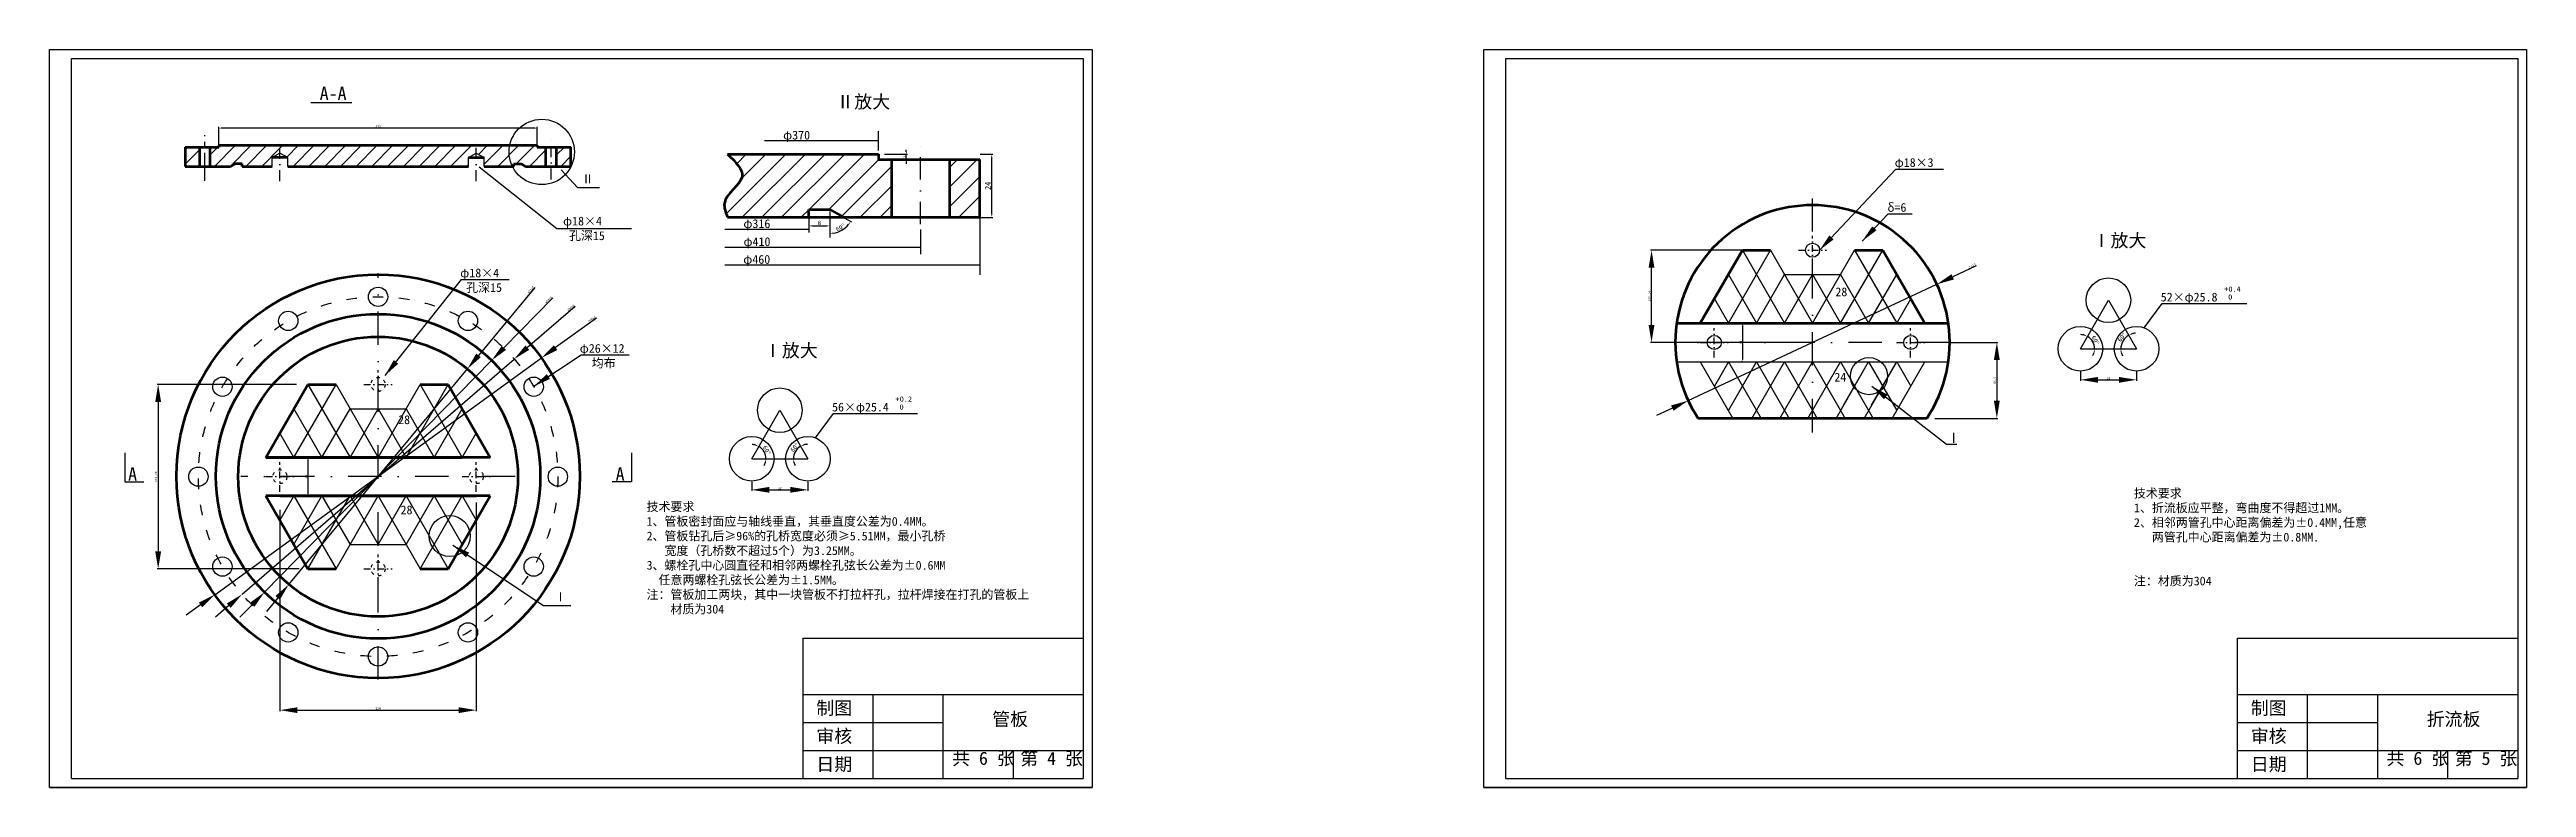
# Model space of a CAD drawing. Header units: millimetres. Extents: x 587 to 7218, y 317 to 4068.
# Drawn here: x 4081 to 6906, y 746 to 1587 of the extents above; entities that cross this region are included whole.
import ezdxf

# ---------------------------------------------------------------- set-up
doc = ezdxf.new("R2010")
doc.units = ezdxf.units.MM
for name, pattern in [('ACAD_ISO03W100', [30, 12, -18]), ('CENTER', [50.8, 31.75, -6.35, 6.35, -6.35]), ('DASHDOTX2', [50.8, 25.4, -12.7, 0, -12.7])]:
    doc.linetypes.add(name, pattern=pattern)
doc.dimstyles.new('ISO-25', dxfattribs={"dimtxt": 2.5, "dimasz": 2.5, "dimexe": 1.25, "dimexo": 0.625, "dimtad": 1, "dimtxsty": 'Standard', "dimcen": 2.5, "dimadec": 0, "dimazin": 0, "dimtfac": 1, "dimtmove": 0, "dimatfit": 3, "dimfxl": 0, "dimarcsym": 0})
doc.dimstyles.new('小标注', dxfattribs={"dimtxt": 3, "dimasz": 2, "dimexe": 1.25, "dimexo": 1, "dimgap": 1, "dimtad": 1, "dimtxsty": 'Standard', "dimcen": 2.5, "dimadec": 0, "dimazin": 0, "dimtfac": 1, "dimtmove": 0, "dimatfit": 3, "dimfxl": 0, "dimarcsym": 0})
pattern_1 = [(45, (416.811, -2272.231), (-8.980256, 8.980256), [])]

msp = doc.modelspace()

# ---------------------------------------------------------------- texts
at = {"attachment_point": 1}
for s, insert, char_height, width in [('{\\fFangSong_GB2312|b0|i0|c134|p49;\\H1.5x;A-A}', (4388.924, 1544.799), 10, 751.11111), ('{\\fFangSong_GB2312|b0|i0|c134|p49;\\H1.5x;Ⅱ放大}', (4978.179, 1535.341), 10, 751.11111), ('{\\fFangSong_GB2312|b0|i0|c134|p49;φ370}', (4917.478, 1494.717), 10, 751.11111), ('{\\fFangSong_GB2312|b0|i0|c134|p49;Ⅱ}', (4687.904, 1444.934), 10, 751.11111), ('{\\fFangSong_GB2312|b0|i0|c134|p49;φ18×3\\P  }', (6185.238, 1463.448), 10, 751.11111), ('{\\fFangSong_GB2312|b0|i0|c134|p49;δ=6}', (6176.944, 1412.328), 10, 751.11111), ('{\\fFangSong_GB2312|b0|i0|c134|p49;φ18×4 \\P 孔深15\\P  }', (4666.464, 1396.75), 10, 751.11111), ('{\\fFangSong_GB2312|b0|i0|c134|p49;φ316}', (4872.137, 1393.83), 10, 751.11111), ('{\\fFangSong_GB2312|b0|i0|c134|p49;φ410}', (4872.27, 1373.263), 10, 751.11111), ('{\\fFangSong_GB2312|b0|i0|c134|p49;\\H1.5x;Ⅰ放大}', (6411.007, 1377.172), 10, 751.11111), ('{\\fFangSong_GB2312|b0|i0|c134|p49;φ18×4\\P 孔深15}', (4549.177, 1337.588), 10, 751.11111), ('{\\fFangSong_GB2312|b0|i0|c134|p49;φ460}', (4872.005, 1353.079), 10, 751.11111), ('{\\fFangSong_GB2312|b0|i0|c134|p49;\\H0.5x;28}', (6117.637, 1316.071), 20, 751.11111), ('{\\fFangSong_GB2312|b0|i0|c134|p49;52×φ25.8}', (6488.696, 1310.126), 10, 751.11111), ('{\\fFangSong_GB2312|b0|i0|c134|p49;\\H0.6x;+0.4}', (6561.154, 1317.247), 10, 751.11111), ('{\\fFangSong_GB2312|b0|i0|c134|p49;\\H0.6x; 0}', (6560.996, 1308.142), 10, 751.11111), ('{\\fFangSong_GB2312|b0|i0|c134|p49;φ26×12\\P  均布}', (4685.492, 1251.658), 10, 751.11111), ('{\\fFangSong_GB2312|b0|i0|c134|p49;\\H1.5x;Ⅰ放大}', (4895.606, 1251.795), 10, 751.11111), ('{\\fFangSong_GB2312|b0|i0|c134|p49;\\H0.5x;24}', (6116.457, 1218.844), 20, 751.11111), ('{\\fFangSong_GB2312|b0|i0|c134|p49;\\H0.6x;+0.2}', (5045.754, 1191.87), 10, 751.11111), ('{\\fFangSong_GB2312|b0|i0|c134|p49;\\H0.5x;28}', (4478.405, 1170.35), 20, 751.11111), ('{\\fFangSong_GB2312|b0|i0|c134|p49;56×φ25.4}', (4973.295, 1184.749), 10, 751.11111), ('{\\fFangSong_GB2312|b0|i0|c134|p49;\\H0.6x; 0}', (5045.596, 1182.765), 10, 751.11111), ('{\\fFangSong_GB2312|b0|i0|c134|p49;Ⅰ}', (6244.2, 1150.663), 12, 751.11111), ('{\\fFangSong_GB2312|b0|i0|c134|p49;\\H1.5x;A}', (4170.38, 1110.957), 10, 751.11111), ('{\\fFangSong_GB2312|b0|i0|c134|p49;\\H1.5x;A}', (4726.441, 1110.957), 10, 751.11111), ('{\\fFangSong_GB2312|b0|i0|c134|p49;技术要求\\P1、折流板应平整，弯曲度不得超过1MM。\\P2、相邻两管孔中心距离偏差为±0.4MM,任意\\P   两管孔中心距离偏差为±0.8MM.\\P\\P\\P注：材质为304}', (6458.13, 1086.529), 10, 3833.01462), ('{\\fFangSong_GB2312|b0|i0|c134|p49;\\H0.5x;28}', (4481.13, 1067.536), 20, 751.11111), ('{\\fFangSong_GB2312|b0|i0|c134|p49;\\H0.6667x;技术要求\\P1、管板密封面应与轴线垂直，其垂直度公差为0.4MM。\\P2、管板钻孔后≥96%的孔桥宽度必须≥5.51MM，最小孔桥\\P   宽度（孔桥数不超过5个）为3.25MM。\\P3、螺栓孔中心圆直径和相邻两螺栓孔弦长公差为±0.6MM\\P  任意两螺栓孔弦长公差为±1.5MM。\\P注：管板加工两块，其中一块管板不打拉杆孔，拉杆焊接在打孔的管板上\\P    材质为304}', (4761.74, 1071.121), 15, 3833.01462), ('{\\fFangSong_GB2312|b0|i0|c134|p49;Ⅰ}', (4656.76, 968.401), 10, 751.11111), ('{\\fFangSong_GB2312|b0|i0|c134|p49;\\H1.5x;制图}', (4955.314, 844.243), 10, 751.11111), ('{\\fFangSong_GB2312|b0|i0|c134|p49;\\H1.5x;管板}', (5155.916, 831.569), 10, 751.11111), ('{\\fFangSong_GB2312|b0|i0|c134|p49;\\H1.5x;制图}', (6591.374, 844.243), 10, 751.11111), ('{\\fFangSong_GB2312|b0|i0|c134|p49;\\H1.5x;折流板}', (6791.977, 831.569), 10, 751.11111), ('{\\fFangSong_GB2312|b0|i0|c134|p49;\\H1.5x;审核}', (4955.314, 812.243), 10, 751.11111), ('{\\fFangSong_GB2312|b0|i0|c134|p49;\\H1.5x;审核}', (6591.374, 812.243), 10, 751.11111), ('{\\fFangSong_GB2312|b0|i0|c134|p49;\\H1.5x;日期}', (4955.314, 780.243), 10, 751.11111), ('{\\fFangSong_GB2312|b0|i0|c134|p49;\\H0.75x;共 6 张}', (5110.155, 786.969), 20, 1502.22222), ('{\\fFangSong_GB2312|b0|i0|c134|p49;\\H0.75x;第 4 张}', (5187.866, 786.783), 20, 1502.22222), ('{\\fFangSong_GB2312|b0|i0|c134|p49;\\H1.5x;日期}', (6591.374, 780.243), 10, 751.11111), ('{\\fFangSong_GB2312|b0|i0|c134|p49;\\H0.75x;共 6 张}', (6746.216, 786.969), 20, 1502.22222), ('{\\fFangSong_GB2312|b0|i0|c134|p49;\\H0.75x;第 5 张}', (6823.926, 786.783), 20, 1502.22222)]:
    msp.add_mtext(s, dxfattribs=dict(at, insert=insert, char_height=char_height, width=width))

# ---------------------------------------------------------------- blocks, each defined once
blk = doc.blocks.new('*D83')
at = {"color": 0, "lineweight": -2}
for p, q in [((6278.2, 1340.7), (6251.4, 1328.2)), ((5949.8, 1187.1), (6233.3, 1319.7)), ((5931.7, 1178.6), (5913.6, 1170.1))]:
    blk.add_line(p, q, dxfattribs=at)
at = {"color": 0}
for points in [[(6250, 1331.2), (6252.9, 1325.2), (6233.3, 1319.7)], [(5930.3, 1181.6), (5933.1, 1175.6), (5949.8, 1187.1)]]:
    blk.add_solid(points, dxfattribs=at)
at = {"layer": 'Defpoints', "color": 0}
for p in [(6233.3, 1319.7), (5949.8, 1187.1)]:
    blk.add_point(p, dxfattribs=at)
at = {"color": 0, "insert": (6273.1, 1340.4), "char_height": 2.5, "attachment_point": 5, "rotation": 25.0715}
blk.add_mtext('∅313', dxfattribs=at)
blk = doc.blocks.new('*D84')
at = {"color": 0, "lineweight": -2}
for start, end in [(120, 180), (94.2811, 107.1406), (192.8594, 205.7189)]:
    blk.add_arc((6461.1, 1246.1), 17.9, start, end, dxfattribs=at)
at = {"color": 0}
for points in [[(6443, 1242.1), (6444.4, 1242.2), (6443.2, 1246.1)], [(6456.1, 1262.6), (6455.6, 1263.8), (6452.2, 1261.6)]]:
    blk.add_solid(points, dxfattribs=at)
at = {"layer": 'Defpoints', "color": 0}
for p in [(6429.1, 1301.6), (6397.1, 1246.1), (6444.3, 1252.3), (6461.1, 1246.1), (6461.1, 1246.1)]:
    blk.add_point(p, dxfattribs=at)
at = {"color": 0, "insert": (6444.3, 1259.4), "char_height": 5, "attachment_point": 5, "rotation": 51.6897}
blk.add_mtext('60°', dxfattribs=at)
blk = doc.blocks.new('*D85')
at = {"color": 0, "lineweight": -2}
for start, end in [(120, 180), (92.079, 106.0395), (193.9605, 207.921)]:
    blk.add_arc((4945.7, 1120.8), 16.5, start, end, dxfattribs=at)
at = {"color": 0}
for points in [[(4941.4, 1136), (4940.9, 1137.2), (4937.5, 1135)], [(4929.1, 1116.7), (4930.4, 1116.9), (4929.2, 1120.8)]]:
    blk.add_solid(points, dxfattribs=at)
at = {"layer": 'Defpoints', "color": 0}
for p in [(4913.7, 1176.2), (4881.7, 1120.8), (4930.2, 1126.4), (4945.7, 1120.8), (4945.7, 1120.8)]:
    blk.add_point(p, dxfattribs=at)
at = {"color": 0, "insert": (4930.5, 1133.7), "char_height": 5, "attachment_point": 5, "rotation": 49.6714}
blk.add_mtext('60°', dxfattribs=at)
blk = doc.blocks.new('*D92')
at = {"color": 0, "lineweight": -2}
for p, q in [((4704.5, 1281.2), (4658, 1247.5)), ((4269.2, 965.9), (4641.8, 1235.7)), ((4253, 954.2), (4236.8, 942.4))]:
    blk.add_line(p, q, dxfattribs=at)
at = {"color": 0}
for points in [[(4656, 1250.2), (4659.9, 1244.8), (4641.8, 1235.7)], [(4251.1, 956.9), (4255, 951.5), (4269.2, 965.9)]]:
    blk.add_solid(points, dxfattribs=at)
at = {"layer": 'Defpoints', "color": 0}
for p in [(4641.8, 1235.7), (4269.2, 965.9)]:
    blk.add_point(p, dxfattribs=at)
at = {"color": 0, "insert": (4699.4, 1279.8), "char_height": 2.5, "attachment_point": 5, "rotation": 35.9167}
blk.add_mtext('∅460', dxfattribs=at)
blk = doc.blocks.new('*D93')
at = {"color": 0, "lineweight": -2}
for p, q in [((4680.1, 1294.4), (4625.8, 1247.5)), ((4300.4, 966.4), (4610.7, 1234.4)), ((4285.2, 953.4), (4270.1, 940.3))]:
    blk.add_line(p, q, dxfattribs=at)
at = {"color": 0}
for points in [[(4623.6, 1250), (4628, 1245), (4610.7, 1234.4)], [(4283, 955.9), (4287.4, 950.9), (4300.4, 966.4)]]:
    blk.add_solid(points, dxfattribs=at)
at = {"layer": 'Defpoints', "color": 0}
for p in [(4610.7, 1234.4), (4300.4, 966.4)]:
    blk.add_point(p, dxfattribs=at)
at = {"color": 0, "insert": (4675.4, 1292.8), "char_height": 2.5, "attachment_point": 5, "rotation": 40.8136}
blk.add_mtext('∅410', dxfattribs=at)
blk = doc.blocks.new('*D94')
at = {"color": 0, "lineweight": -2}
for p, q in [((4654.8, 1304.1), (4599, 1247.2)), ((4326, 968.7), (4585, 1232.9)), ((4312, 954.4), (4298, 940.1))]:
    blk.add_line(p, q, dxfattribs=at)
at = {"color": 0}
for points in [[(4596.6, 1249.5), (4601.4, 1244.9), (4585, 1232.9)], [(4309.6, 956.8), (4314.4, 952.1), (4326, 968.7)]]:
    blk.add_solid(points, dxfattribs=at)
at = {"layer": 'Defpoints', "color": 0}
for p in [(4585, 1232.9), (4326, 968.7)]:
    blk.add_point(p, dxfattribs=at)
at = {"color": 0, "insert": (4650, 1301.8), "char_height": 2.5, "attachment_point": 5, "rotation": 45.5688}
blk.add_mtext('∅370', dxfattribs=at)
blk = doc.blocks.new('*D95')
at = {"color": 0, "lineweight": -2}
for p, q in [((4634.1, 1315.9), (4570.1, 1238.6)), ((4353.7, 977.6), (4557.3, 1223.2)), ((4341, 962.2), (4328.2, 946.8))]:
    blk.add_line(p, q, dxfattribs=at)
at = {"color": 0}
for points in [[(4567.5, 1240.8), (4572.6, 1236.5), (4557.3, 1223.2)], [(4338.4, 964.4), (4343.5, 960.1), (4353.7, 977.6)]]:
    blk.add_solid(points, dxfattribs=at)
at = {"layer": 'Defpoints', "color": 0}
for p in [(4557.3, 1223.2), (4353.7, 977.6)]:
    blk.add_point(p, dxfattribs=at)
at = {"color": 0, "insert": (4629.6, 1313.4), "char_height": 2.5, "attachment_point": 5, "rotation": 50.3439}
blk.add_mtext('∅319', dxfattribs=at)
blk = doc.blocks.new('*D69')
at = {"color": 0, "lineweight": -2}
for p, q in [((6010.9, 1358.5), (5906.7, 1358.5)), ((5907.9, 1273.4), (5907.9, 1338.5)), ((6090.9, 1253.4), (5906.7, 1253.4))]:
    blk.add_line(p, q, dxfattribs=at)
at = {"color": 0}
for points in [[(5904.6, 1338.5), (5911.3, 1338.5), (5907.9, 1358.5)], [(5904.6, 1273.4), (5911.3, 1273.4), (5907.9, 1253.4)]]:
    blk.add_solid(points, dxfattribs=at)
at = {"layer": 'Defpoints', "color": 0}
for p in [(5907.9, 1358.5), (6011.6, 1358.5), (6091.6, 1253.4)]:
    blk.add_point(p, dxfattribs=at)
at = {"color": 0, "insert": (5905.9, 1306), "char_height": 2.5, "attachment_point": 5, "rotation": 90}
blk.add_mtext('105,14', dxfattribs=at)
blk = doc.blocks.new('*D73')
at = {"color": 0, "lineweight": -2}
for p, q in [((4362.3, 1205.6), (4203.4, 1205.6)), ((4204.7, 1185.6), (4204.7, 1015.3)), ((4365.5, 995.3), (4203.4, 995.3))]:
    blk.add_line(p, q, dxfattribs=at)
at = {"color": 0}
for points in [[(4201.3, 1185.6), (4208, 1185.6), (4204.7, 1205.6)], [(4201.3, 1015.3), (4208, 1015.3), (4204.7, 995.3)]]:
    blk.add_solid(points, dxfattribs=at)
at = {"layer": 'Defpoints', "color": 0}
for p in [(4363, 1205.6), (4204.7, 995.3), (4366.1, 995.3)]:
    blk.add_point(p, dxfattribs=at)
at = {"color": 0, "insert": (4202.6, 1100.4), "char_height": 2.5, "attachment_point": 5, "rotation": 90}
blk.add_mtext('210,28', dxfattribs=at)
blk = doc.blocks.new('*D74')
at = {"color": 0, "lineweight": -2}
for p, q in [((4343.5, 1062.6), (4343.5, 833.1)), ((4567.5, 1071.1), (4567.5, 833.1)), ((4363.5, 834.3), (4547.5, 834.3))]:
    blk.add_line(p, q, dxfattribs=at)
at = {"color": 0}
for points in [[(4363.5, 837.6), (4363.5, 831), (4343.5, 834.3)], [(4547.5, 837.6), (4547.5, 831), (4567.5, 834.3)]]:
    blk.add_solid(points, dxfattribs=at)
at = {"layer": 'Defpoints', "color": 0}
for p in [(4343.5, 1063.2), (4567.5, 1071.7), (4567.5, 834.3)]:
    blk.add_point(p, dxfattribs=at)
at = {"color": 0, "insert": (4455.5, 836.2), "char_height": 2.5, "attachment_point": 5}
blk.add_mtext('224', dxfattribs=at)
blk = doc.blocks.new('*D75')
at = {"color": 0, "lineweight": -2}
for p, q in [((5057.9, 1470.5), (5057.9, 1473)), ((5027.5, 1462), (5059.2, 1462)), ((5033.2, 1468), (5059.2, 1468)), ((5057.9, 1462), (5057.9, 1468)), ((5057.9, 1459.5), (5057.9, 1457))]:
    blk.add_line(p, q, dxfattribs=at)
at = {"color": 0}
for points in [[(5057.5, 1470.5), (5058.4, 1470.5), (5057.9, 1468)], [(5057.5, 1459.5), (5058.4, 1459.5), (5057.9, 1462)]]:
    blk.add_solid(points, dxfattribs=at)
at = {"layer": 'Defpoints', "color": 0}
for p in [(5026.9, 1462), (5032.6, 1468), (5057.9, 1468)]:
    blk.add_point(p, dxfattribs=at)
at = {"color": 0, "insert": (5056.1, 1465), "char_height": 2.5, "attachment_point": 5, "rotation": 90}
blk.add_mtext('2', dxfattribs=at)
blk = doc.blocks.new('*D101')
at = {"color": 0, "lineweight": -2}
for p, q in [((6247.4, 1253.4), (6303, 1253.4)), ((6301.8, 1233.4), (6301.8, 1186.9)), ((6230.9, 1166.9), (6303, 1166.9))]:
    blk.add_line(p, q, dxfattribs=at)
at = {"color": 0}
for points in [[(6298.4, 1233.4), (6305.1, 1233.4), (6301.8, 1253.4)], [(6298.4, 1186.9), (6305.1, 1186.9), (6301.8, 1166.9)]]:
    blk.add_solid(points, dxfattribs=at)
at = {"layer": 'Defpoints', "color": 0}
for p in [(6246.8, 1253.4), (6230.3, 1166.9), (6301.8, 1166.9)]:
    blk.add_point(p, dxfattribs=at)
at = {"color": 0, "insert": (6299.7, 1210.2), "char_height": 2.5, "attachment_point": 5, "rotation": 90}
blk.add_mtext('86,5', dxfattribs=at)
blk = doc.blocks.new('*D104')
at = {"color": 0, "lineweight": -2}
for start, end in [(74.2112, 88.4224), (0, 60), (331.5776, 345.7888)]:
    blk.add_arc((6397.1, 1246.1), 16.2, start, end, dxfattribs=at)
at = {"color": 0}
for points in [[(6401.8, 1262.3), (6401.2, 1261.1), (6405.2, 1260.2)], [(6412.1, 1242.3), (6413.4, 1242.1), (6413.3, 1246.1)]]:
    blk.add_solid(points, dxfattribs=at)
at = {"layer": 'Defpoints', "color": 0}
for p in [(6429.1, 1301.6), (6397.1, 1246.1), (6397.1, 1246.1), (6412.3, 1251.7), (6461.1, 1246.1)]:
    blk.add_point(p, dxfattribs=at)
at = {"color": 0, "insert": (6414.1, 1256), "char_height": 5, "attachment_point": 5, "rotation": 300}
blk.add_mtext('60°', dxfattribs=at)
blk = doc.blocks.new('*D78')
at = {"color": 0, "lineweight": -2}
for p, q in [((6397.1, 1220.1), (6397.1, 1209.5)), ((6461.1, 1220.1), (6461.1, 1209.5)), ((6417.1, 1210.8), (6441.1, 1210.8))]:
    blk.add_line(p, q, dxfattribs=at)
at = {"color": 0}
for points in [[(6417.1, 1214.1), (6417.1, 1207.5), (6397.1, 1210.8)], [(6441.1, 1214.1), (6441.1, 1207.5), (6461.1, 1210.8)]]:
    blk.add_solid(points, dxfattribs=at)
at = {"layer": 'Defpoints', "color": 0}
for p in [(6397.1, 1220.7), (6461.1, 1220.7), (6461.1, 1210.8)]:
    blk.add_point(p, dxfattribs=at)
at = {"color": 0, "insert": (6429.1, 1212.7), "char_height": 2.5, "attachment_point": 5}
blk.add_mtext('32', dxfattribs=at)
blk = doc.blocks.new('*D79')
at = {"color": 0, "lineweight": -2}
for p, q in [((6010.9, 1275.4), (6010.3, 1275.4)), ((6011.6, 1272.9), (6011.6, 1233.9)), ((6010.9, 1231.4), (6010.3, 1231.4))]:
    blk.add_line(p, q, dxfattribs=at)
at = {"color": 0}
for points in [[(6011.2, 1272.9), (6012, 1272.9), (6011.6, 1275.4)], [(6011.2, 1233.9), (6012, 1233.9), (6011.6, 1231.4)]]:
    blk.add_solid(points, dxfattribs=at)
at = {"layer": 'Defpoints', "color": 0}
for p in [(6011.6, 1275.4), (6011.6, 1231.4), (6011.6, 1231.4)]:
    blk.add_point(p, dxfattribs=at)
at = {"color": 0, "insert": (6009.7, 1253.4), "char_height": 2.5, "attachment_point": 5, "rotation": 90}
blk.add_mtext('44', dxfattribs=at)
blk = doc.blocks.new('*D105')
at = {"color": 0, "lineweight": -2}
for p, q in [((5142.2, 1468), (5156.7, 1468)), ((5155.4, 1400), (5155.4, 1464)), ((5142.8, 1396), (5156.7, 1396))]:
    blk.add_line(p, q, dxfattribs=at)
at = {"color": 0}
for points in [[(5154.8, 1464), (5156.1, 1464), (5155.4, 1468)], [(5154.8, 1400), (5156.1, 1400), (5155.4, 1396)]]:
    blk.add_solid(points, dxfattribs=at)
at = {"layer": 'Defpoints', "color": 0}
for p in [(5141.2, 1468), (5155.4, 1468), (5141.8, 1396)]:
    blk.add_point(p, dxfattribs=at)
at = {"color": 0, "insert": (5150.9, 1432), "char_height": 7, "attachment_point": 5, "rotation": 90}
blk.add_mtext('24', dxfattribs=at)
blk = doc.blocks.new('*D106')
at = {"color": 0, "lineweight": -2}
blk.add_line((4987.2, 1395.5), (4995.5, 1390.8), dxfattribs=at)
blk.add_arc((4970.8, 1405), 27.3, 278.4134, 321.5866, dxfattribs=at)
at = {"color": 0}
for points in [[(4991.6, 1388.4), (4992.7, 1387.7), (4994.4, 1391.4)], [(4974.8, 1377.4), (4974.7, 1378.7), (4970.8, 1377.7)]]:
    blk.add_solid(points, dxfattribs=at)
at = {"layer": 'Defpoints', "color": 0}
for p in [(4970.8, 1405), (4970.8, 1405), (4986.4, 1396), (4980.1, 1379.4), (4970.8, 1342.8)]:
    blk.add_point(p, dxfattribs=at)
at = {"color": 0, "insert": (4982.7, 1384.4), "char_height": 5, "attachment_point": 5, "rotation": 30}
blk.add_mtext('60°', dxfattribs=at)
blk = doc.blocks.new('*D107')
at = {"color": 0, "lineweight": -2}
for p, q in [((4946.8, 1395), (4946.8, 1385)), ((4950.8, 1386.2), (4966.8, 1386.2)), ((4970.8, 1402.8), (4970.8, 1385))]:
    blk.add_line(p, q, dxfattribs=at)
at = {"color": 0}
for points in [[(4950.8, 1386.9), (4950.8, 1385.6), (4946.8, 1386.2)], [(4966.8, 1386.9), (4966.8, 1385.6), (4970.8, 1386.2)]]:
    blk.add_solid(points, dxfattribs=at)
at = {"layer": 'Defpoints', "color": 0}
for p in [(4946.8, 1396), (4970.8, 1403.8), (4970.8, 1386.2)]:
    blk.add_point(p, dxfattribs=at)
at = {"color": 0, "insert": (4958.8, 1389.7), "char_height": 5, "attachment_point": 5}
blk.add_mtext('8', dxfattribs=at)
blk = doc.blocks.new('*D80')
at = {"color": 0, "lineweight": -2}
for p, q in [((4274, 1478.7), (4274, 1499)), ((4634.5, 1497.7), (4276.5, 1497.7)), ((4637, 1478.7), (4637, 1499))]:
    blk.add_line(p, q, dxfattribs=at)
at = {"color": 0}
for points in [[(4276.5, 1498.1), (4276.5, 1497.3), (4274, 1497.7)], [(4634.5, 1498.1), (4634.5, 1497.3), (4637, 1497.7)]]:
    blk.add_solid(points, dxfattribs=at)
at = {"layer": 'Defpoints', "color": 0}
for p in [(4274, 1497.7), (4274, 1478.1), (4637, 1478.1)]:
    blk.add_point(p, dxfattribs=at)
at = {"color": 0, "insert": (4455.5, 1499.6), "char_height": 2.5, "attachment_point": 5}
blk.add_mtext('370', dxfattribs=at)
blk = doc.blocks.new('*D81')
at = {"color": 0, "lineweight": -2}
for p, q in [((4374.9, 1122.4), (4374.3, 1122.4)), ((4375.5, 1119.9), (4375.5, 1080.9)), ((4374.9, 1078.4), (4374.3, 1078.4))]:
    blk.add_line(p, q, dxfattribs=at)
at = {"color": 0}
for points in [[(4375.1, 1119.9), (4375.9, 1119.9), (4375.5, 1122.4)], [(4375.1, 1080.9), (4375.9, 1080.9), (4375.5, 1078.4)]]:
    blk.add_solid(points, dxfattribs=at)
at = {"layer": 'Defpoints', "color": 0}
for p in [(4375.5, 1122.4), (4375.5, 1078.4), (4375.5, 1078.4)]:
    blk.add_point(p, dxfattribs=at)
at = {"color": 0, "insert": (4373.6, 1100.4), "char_height": 2.5, "attachment_point": 5, "rotation": 90}
blk.add_mtext('44', dxfattribs=at)
blk = doc.blocks.new('*D82')
at = {"color": 0, "lineweight": -2}
for p, q in [((4881.7, 1094.7), (4881.7, 1084.2)), ((4901.7, 1085.4), (4925.7, 1085.4)), ((4945.7, 1094.7), (4945.7, 1084.2))]:
    blk.add_line(p, q, dxfattribs=at)
at = {"color": 0}
for points in [[(4901.7, 1088.8), (4901.7, 1082.1), (4881.7, 1085.4)], [(4925.7, 1088.8), (4925.7, 1082.1), (4945.7, 1085.4)]]:
    blk.add_solid(points, dxfattribs=at)
at = {"layer": 'Defpoints', "color": 0}
for p in [(4881.7, 1095.4), (4945.7, 1095.4), (4945.7, 1085.4)]:
    blk.add_point(p, dxfattribs=at)
at = {"color": 0, "insert": (4913.7, 1087.3), "char_height": 2.5, "attachment_point": 5}
blk.add_mtext('32', dxfattribs=at)
blk = doc.blocks.new('*D108')
at = {"color": 0, "lineweight": -2}
for start, end in [(74.2112, 88.4224), (0, 60), (331.5776, 345.7888)]:
    blk.add_arc((4881.7, 1120.8), 16.2, start, end, dxfattribs=at)
at = {"color": 0}
for points in [[(4886.4, 1136.9), (4885.8, 1135.7), (4889.8, 1134.8)], [(4896.7, 1116.9), (4898, 1116.7), (4897.9, 1120.8)]]:
    blk.add_solid(points, dxfattribs=at)
at = {"layer": 'Defpoints', "color": 0}
for p in [(4913.7, 1176.2), (4881.7, 1120.8), (4881.7, 1120.8), (4896.9, 1126.3), (4945.7, 1120.8)]:
    blk.add_point(p, dxfattribs=at)
at = {"color": 0, "insert": (4898.7, 1130.6), "char_height": 5, "attachment_point": 5, "rotation": 300}
blk.add_mtext('60°', dxfattribs=at)

# ---------------------------------------------------------------- dimensions: what is measured, and where the dimension line sits
dim = msp.add_linear_dim(base=(4274.014, 1497.72), p1=(4637.014, 1478.096), p2=(4274.014, 1478.096), text='370', dimstyle='ISO-25')
dim.commit()
dim.dimension.update_dxf_attribs({"geometry": '*D80', "text_midpoint": (4455.514, 1499.595)})
for base, p1, p2, text, dimstyle, override, picture, middle in [((5057.937, 1468.013), (5026.898, 1462.013), (5032.611, 1468.013), '2', 'ISO-25', {"dimcen": 71.581802}, '*D75', (5056.062, 1465.013)), ((5155.423, 1468.013), (5141.773, 1396.013), (5141.248, 1468.013), '24', '小标注', {"dimtxt": 7, "dimasz": 4}, '*D105', (5150.923, 1432.013))]:
    dim = msp.add_linear_dim(base=base, p1=p1, p2=p2, angle=90, text=text, dimstyle=dimstyle, override=override)
    dim.commit()
    dim.dimension.update_dxf_attribs({"geometry": picture, "text_midpoint": middle})
for base, p1, p2, text, dimstyle, override, picture, middle in [((4970.773, 1386.234), (4946.773, 1396.013), (4970.773, 1403.774), '8', '小标注', {"dimtxt": 5, "dimasz": 4}, '*D107', (4958.773, 1389.734)), ((6461.107, 1210.797), (6397.107, 1220.748), (6461.107, 1220.748), '32', 'ISO-25', {"dimasz": 20}, '*D78', (6429.107, 1212.672)), ((4945.707, 1085.419), (4881.707, 1095.371), (4945.707, 1095.371), '32', 'ISO-25', {"dimasz": 20}, '*D82', (4913.707, 1087.294))]:
    dim = msp.add_linear_dim(base=base, p1=p1, p2=p2, text=text, dimstyle=dimstyle, override=override)
    dim.commit()
    dim.dimension.update_dxf_attribs({"geometry": picture, "text_midpoint": middle})
for base, line1, line2, picture, middle in [((4980.098, 1379.393), ((4970.773, 1405.013), (4970.773, 1342.758)), ((4970.773, 1405.013), (4986.362, 1396.013)), '*D106', (4982.655, 1384.432)), ((6412.3, 1251.678), ((6397.107, 1246.148), (6429.107, 1301.573)), ((6397.107, 1246.148), (6461.107, 1246.148)), '*D104', (6414.14, 1255.982)), ((4896.9, 1126.301), ((4881.707, 1120.771), (4913.707, 1176.196)), ((4881.707, 1120.771), (4945.707, 1120.771)), '*D108', (4898.74, 1130.605))]:
    dim = msp.add_angular_dim_2l(base=base, line1=line1, line2=line2, dimstyle='小标注', override={"dimtxt": 5, "dimasz": 4})
    dim.commit()
    dim.dimension.update_dxf_attribs({"geometry": picture, "text_midpoint": middle})
for base, p1, p2, picture, middle in [((5907.945, 1358.539), (6091.575, 1253.4), (6011.575, 1358.539), '*D69', (5905.861, 1305.969)), ((6301.78, 1166.9), (6246.825, 1253.4), (6230.313, 1166.9), '*D101', (6299.697, 1210.15)), ((4204.653, 995.299), (4362.959, 1205.576), (4366.089, 995.299), '*D73', (4202.57, 1100.438))]:
    dim = msp.add_linear_dim(base=base, p1=p1, p2=p2, angle=90, dimstyle='ISO-25', override={"dimasz": 20})
    dim.commit()
    dim.dimension.update_dxf_attribs({"geometry": picture, "text_midpoint": middle})
dim = msp.add_diameter_dim_2p(p1=(5949.82, 1187.084), p2=(6233.329, 1319.717), dimstyle='ISO-25', override={"dimasz": 20})
dim.commit()
dim.dimension.update_dxf_attribs({"geometry": '*D83', "text_midpoint": (6273.106, 1340.396)})
for p1, p2, picture, middle in [((4326.004, 968.701), (4585.024, 1232.915), '*D94', (4651.316, 1300.537)), ((4353.724, 977.64), (4557.303, 1223.235), '*D95', (4631.039, 1312.188)), ((4269.244, 965.889), (4641.784, 1235.728), '*D92', (4700.487, 1278.248)), ((4300.362, 966.45), (4610.666, 1234.426), '*D93', (4676.662, 1291.419))]:
    dim = msp.add_diameter_dim_2p(p1=p1, p2=p2, dimstyle='ISO-25', override={"dimasz": 20})
    dim.commit()
    dim.dimension.update_dxf_attribs({"geometry": picture, "text_midpoint": middle, "dimtype": 163})
for base, line1, line2, picture, middle in [((6444.325, 1252.256), ((6397.107, 1246.148), (6461.107, 1246.148)), ((6429.107, 1301.573), (6461.107, 1246.148)), '*D84', (6447.093, 1257.219)), ((4930.242, 1126.399), ((4913.707, 1176.196), (4945.707, 1120.771)), ((4881.707, 1120.771), (4945.707, 1120.771)), '*D85', (4933.16, 1131.421))]:
    dim = msp.add_angular_dim_2l(base=base, line1=line1, line2=line2, dimstyle='小标注', override={"dimtxt": 5, "dimasz": 4})
    dim.commit()
    dim.dimension.update_dxf_attribs({"geometry": picture, "text_midpoint": middle, "dimtype": 162})
for base, p1, p2, picture, middle in [((6011.575, 1231.4), (6011.575, 1275.4), (6011.575, 1231.4), '*D79', (6009.7, 1253.4)), ((4375.514, 1078.438), (4375.514, 1122.438), (4375.514, 1078.438), '*D81', (4373.639, 1100.438))]:
    dim = msp.add_linear_dim(base=base, p1=p1, p2=p2, angle=90, dimstyle='ISO-25')
    dim.commit()
    dim.dimension.update_dxf_attribs({"geometry": picture, "text_midpoint": middle})
dim = msp.add_linear_dim(base=(4567.514, 834.312), p1=(4343.514, 1063.179), p2=(4567.514, 1071.736), dimstyle='ISO-25', override={"dimasz": 20})
dim.commit()
dim.dimension.update_dxf_attribs({"geometry": '*D74', "text_midpoint": (4455.514, 836.187)})

# ---------------------------------------------------------------- hatches: boundary and pattern name
at = {"ltscale": 0.5}
h = msp.add_hatch(dxfattribs=at)
h.set_pattern_fill('ANSI31', color=256, scale=4, style=0)
h.set_pattern_definition(pattern_1)
h.paths.add_polyline_path([(4235.514, 1454.096), (4252.014, 1454.096), (4252.014, 1476.096), (4235.514, 1476.096)])
h.paths.add_polyline_path([(4287.318, 1454.096), (4292.514, 1457.096), (4300.514, 1457.096), (4300.514, 1454.096), (4334.514, 1454.096), (4334.514, 1464.096), (4343.514, 1469.096), (4343.514, 1478.096), (4274.014, 1478.096), (4274.014, 1476.096), (4264.014, 1476.096), (4264.014, 1454.096)])
h = msp.add_hatch(dxfattribs=at)
h.set_pattern_fill('ANSI31', color=256, scale=4, style=0)
h.set_pattern_definition(pattern_1)
h.paths.add_polyline_path([(4558.514, 1464.096), (4567.514, 1469.096), (4567.514, 1478.096), (4343.514, 1478.096), (4343.514, 1469.096), (4352.514, 1464.096), (4352.514, 1454.096), (4558.514, 1454.096)])
h = msp.add_hatch(dxfattribs=at)
h.set_pattern_fill('ANSI31', color=256, scale=4, style=0)
h.set_pattern_definition(pattern_1)
h.paths.add_polyline_path([(4604.902, 1470.548, -0.05101016), (4605.675, 1478.096), (4567.514, 1478.096), (4567.514, 1469.096), (4576.514, 1464.096), (4576.514, 1454.096), (4608.729, 1454.096, -0.11475779)])
h.paths.add_polyline_path([(4618.514, 1457.096), (4623.71, 1454.096), (4647.014, 1454.096), (4647.014, 1476.096), (4637.014, 1476.096), (4637.014, 1478.096), (4605.675, 1478.096, 0.05101016), (4604.902, 1470.548, 0.11475779), (4608.729, 1454.096), (4610.514, 1454.096), (4610.514, 1457.096)])
h.paths.add_polyline_path([(4659.014, 1454.096), (4675.514, 1454.096), (4675.514, 1476.096), (4659.014, 1476.096)])
h = msp.add_hatch()
h.set_pattern_fill('ANSI31', color=256, scale=5, style=0)
h.set_pattern_definition([(45, (416.811, -2272.231), (-11.22532, 11.22532), [])])
edge = h.paths.add_edge_path()
edge.add_line((4946.773, 1405.013), (4970.773, 1405.013))
edge.add_line((4970.773, 1405.013), (4986.362, 1396.013))
edge.add_line((4986.362, 1396.013), (5041.273, 1396.013))
edge.add_line((5041.273, 1396.013), (5041.273, 1462.013))
edge.add_line((5041.273, 1462.013), (5026.273, 1462.013))
edge.add_line((5026.273, 1462.013), (5026.273, 1468.013))
edge.add_line((5026.273, 1468.013), (4854.155, 1468.013))
edge.add_spline(control_points=[(4854.155, 1468.013), (4863.058, 1459.208), (4882.529, 1439.949), (4845.629, 1420.082), (4851.123, 1400.611), (4854.155, 1396.013)], knot_values=[0, 0, 0, 0, 30.53214708, 66.77790215, 83.3002157, 83.3002157, 83.3002157, 83.3002157], degree=3, periodic=0)
edge.add_line((4854.155, 1396.013), (4946.773, 1396.013))
edge.add_line((4946.773, 1396.013), (4946.773, 1405.013))
h.paths.add_polyline_path([(5141.773, 1462.013), (5107.273, 1462.013), (5107.273, 1396.013), (5141.773, 1396.013)])

# ---------------------------------------------------------------- linework, layer by layer
for p, q in [((4105.779, 756.219), (4105.779, 1577.219)), ((4105.779, 1577.219), (5259.779, 1577.219)), ((5259.779, 1577.219), (5259.779, 756.219)), ((5741.839, 1577.219), (6895.839, 1577.219)), ((5741.839, 756.219), (5741.839, 1577.219)), ((6895.839, 1577.219), (6895.839, 756.219)), ((5026.273, 1472.003), (5026.273, 1494.122)), ((4946.773, 1396.013), (4946.773, 1378.782)), ((4970.773, 1389.02), (4970.773, 1373.026)), ((5141.773, 1396.013), (5141.773, 1330.482)), ((5074.273, 1382.289), (5074.273, 1353.853)), ((5963.575, 1275.4), (6011.575, 1358.539)), ((5995.575, 1275.4), (6043.575, 1358.539)), ((5995.575, 1275.4), (6043.575, 1358.539)), ((6011.575, 1358.539), (6059.575, 1275.4)), ((6011.575, 1358.539), (6043.575, 1358.539)), ((6011.575, 1358.539), (6059.575, 1275.4)), ((6043.575, 1358.539), (6091.575, 1275.4)), ((6091.575, 1275.4), (6139.575, 1358.539)), ((6091.575, 1275.4), (6139.575, 1358.539)), ((6123.575, 1275.4), (6171.575, 1358.539)), ((6139.575, 1358.539), (6187.575, 1275.4)), ((6139.575, 1358.539), (6187.575, 1275.4)), ((6139.575, 1358.539), (6187.575, 1275.4)), ((5995.575, 1330.826), (6027.575, 1275.4)), ((5995.575, 1330.826), (6027.575, 1275.4)), ((6027.575, 1275.4), (6059.575, 1330.826)), ((6059.575, 1275.4), (6091.575, 1330.826)), ((6091.575, 1330.826), (6123.575, 1275.4)), ((6123.575, 1330.826), (6155.575, 1275.4)), ((6123.575, 1330.826), (6155.575, 1275.4)), ((6123.575, 1330.826), (6155.575, 1275.4)), ((6123.575, 1330.826), (6155.575, 1275.4)), ((6155.575, 1275.4), (6187.575, 1330.826)), ((5979.575, 1303.113), (5995.575, 1275.4)), ((6187.575, 1275.4), (6203.575, 1303.113)), ((6397.107, 1246.148), (6429.107, 1301.573)), ((6429.107, 1301.573), (6461.107, 1246.148)), ((6397.107, 1246.148), (6461.107, 1246.148)), ((5936.629, 1231.4), (6246.521, 1231.4)), ((5963.575, 1231.4), (6000.814, 1166.9)), ((5995.575, 1231.4), (5979.575, 1203.687)), ((5995.575, 1175.975), (6027.575, 1231.4)), ((5995.575, 1231.4), (6032.814, 1166.9)), ((6022.336, 1166.9), (6059.575, 1231.4)), ((6027.575, 1231.4), (6064.814, 1166.9)), ((6054.336, 1166.9), (6091.575, 1231.4)), ((6059.575, 1231.4), (6096.814, 1166.9)), ((6086.336, 1166.9), (6123.575, 1231.4)), ((6091.575, 1231.4), (6128.814, 1166.9)), ((6118.336, 1166.9), (6155.575, 1231.4)), ((6123.575, 1231.4), (6160.814, 1166.9)), ((6126.996, 1181.9), (6155.575, 1231.4)), ((6126.996, 1181.9), (6155.575, 1231.4)), ((6150.336, 1166.9), (6187.575, 1231.4)), ((6155.575, 1231.4), (6187.575, 1175.975)), ((6158.996, 1181.9), (6187.575, 1231.4)), ((6182.336, 1166.9), (6219.575, 1231.4)), ((6187.575, 1231.4), (6203.575, 1203.687)), ((4327.514, 1122.438), (4375.514, 1205.576)), ((4359.514, 1122.438), (4407.514, 1205.576)), ((4359.514, 1122.438), (4407.514, 1205.576)), ((4375.514, 1205.576), (4423.514, 1122.438)), ((4375.514, 1205.576), (4407.514, 1205.576)), ((4375.514, 1205.576), (4423.514, 1122.438)), ((4407.514, 1205.576), (4455.514, 1122.438)), ((4455.514, 1122.438), (4503.514, 1205.576)), ((4455.514, 1122.438), (4503.514, 1205.576)), ((4487.514, 1122.438), (4535.514, 1205.576)), ((4503.514, 1205.576), (4551.514, 1122.438)), ((4503.514, 1205.576), (4551.514, 1122.438)), ((4503.514, 1205.576), (4551.514, 1122.438)), ((4359.514, 1177.863), (4391.514, 1122.438)), ((4359.514, 1177.863), (4391.514, 1122.438)), ((4391.514, 1122.438), (4423.514, 1177.863)), ((4423.514, 1122.438), (4455.514, 1177.863)), ((4455.514, 1177.863), (4487.514, 1122.438)), ((4487.514, 1177.863), (4519.514, 1122.438)), ((4519.514, 1122.438), (4551.514, 1177.863)), ((4881.707, 1120.771), (4913.707, 1176.196)), ((4913.707, 1176.196), (4945.707, 1120.771)), ((4359.514, 1122.438), (4343.514, 1150.15)), ((4551.514, 1122.438), (4567.514, 1150.15)), ((4343.514, 1122.438), (4567.514, 1122.438)), ((4881.707, 1120.771), (4945.707, 1120.771)), ((4327.514, 1078.438), (4375.514, 995.299)), ((4359.514, 1078.438), (4343.514, 1050.725)), ((4359.514, 1078.438), (4407.514, 995.299)), ((4359.514, 1023.012), (4391.514, 1078.438)), ((4359.514, 1023.012), (4391.514, 1078.438)), ((4359.514, 1078.438), (4407.514, 995.299)), ((4375.514, 995.299), (4423.514, 1078.438)), ((4375.514, 995.299), (4423.514, 1078.438)), ((4391.514, 1078.438), (4423.514, 1023.012)), ((4391.514, 1078.438), (4423.514, 1023.012)), ((4407.514, 995.299), (4455.514, 1078.438)), ((4423.514, 1078.438), (4455.514, 1023.012)), ((4455.514, 1023.012), (4487.514, 1078.438)), ((4455.514, 1078.438), (4503.514, 995.299)), ((4455.514, 1078.438), (4503.514, 995.299)), ((4487.514, 1023.012), (4519.514, 1078.438)), ((4487.514, 1078.438), (4535.514, 995.299)), ((4503.514, 995.299), (4551.514, 1078.438)), ((4503.514, 995.299), (4551.514, 1078.438)), ((4503.514, 995.299), (4551.514, 1078.438)), ((4519.514, 1078.438), (4551.514, 1023.012)), ((4551.514, 1078.438), (4567.514, 1050.725)), ((4939.779, 916.219), (5259.779, 916.219)), ((4939.779, 916.219), (4939.779, 756.219)), ((6575.839, 916.219), (6575.839, 756.219)), ((6575.839, 916.219), (6895.839, 916.219)), ((4939.779, 852.219), (5259.779, 852.219)), ((5019.779, 852.219), (5019.779, 756.219)), ((5099.779, 852.219), (5099.779, 756.219)), ((6575.839, 852.219), (6895.839, 852.219)), ((6655.839, 852.219), (6655.839, 756.219)), ((6735.839, 852.219), (6735.839, 756.219)), ((4939.779, 820.219), (5099.779, 820.219)), ((6575.839, 820.219), (6735.839, 820.219)), ((4939.779, 788.219), (5259.779, 788.219)), ((5179.779, 788.219), (5179.779, 756.219)), ((6575.839, 788.219), (6895.839, 788.219)), ((6815.839, 788.219), (6815.839, 756.219)), ((4080.779, 746.219), (5269.779, 746.219)), ((4105.779, 756.219), (5259.779, 756.219)), ((5716.839, 746.219), (6905.839, 746.219)), ((5741.839, 756.219), (6895.839, 756.219))]:
    msp.add_line(p, q)
for p, q in [((4378.801, 1526.869), (4425.61, 1526.869)), ((4343.514, 1469.096), (4334.514, 1464.096)), ((4352.514, 1464.096), (4343.514, 1469.096)), ((4558.514, 1464.096), (4567.514, 1469.096)), ((4567.514, 1469.096), (4576.514, 1464.096)), ((4334.514, 1454.096), (4334.514, 1464.096)), ((4352.514, 1454.096), (4352.514, 1464.096)), ((4558.514, 1454.096), (4558.514, 1464.096)), ((4576.514, 1454.096), (4576.514, 1464.096)), ((6059.575, 1330.826), (6123.575, 1330.826)), ((4423.514, 1177.863), (4487.514, 1177.863)), ((4423.514, 1023.012), (4487.514, 1023.012))]:
    msp.add_line(p, q, dxfattribs=at)
at = {"lineweight": 60}
for p, q in [((4235.514, 1476.096), (4235.514, 1454.096)), ((4235.514, 1476.096), (4274.014, 1476.096)), ((4252.014, 1454.096), (4252.014, 1476.096)), ((4264.014, 1454.096), (4264.014, 1476.096)), ((4274.014, 1478.096), (4274.014, 1476.096)), ((4274.014, 1478.096), (4637.014, 1478.096)), ((4637.014, 1478.096), (4637.014, 1476.096)), ((4637.014, 1476.096), (4675.514, 1476.096)), ((4647.014, 1454.096), (4647.014, 1476.096)), ((4659.014, 1454.096), (4659.014, 1476.096)), ((4675.514, 1454.096), (4675.514, 1476.096)), ((4235.514, 1454.096), (4287.318, 1454.096)), ((4292.514, 1457.096), (4287.318, 1454.096)), ((4300.514, 1457.096), (4292.514, 1457.096)), ((4300.514, 1454.096), (4300.514, 1457.096)), ((4300.514, 1454.096), (4334.514, 1454.096)), ((4352.514, 1464.096), (4334.514, 1464.096)), ((4352.514, 1454.096), (4558.514, 1454.096)), ((4558.514, 1464.096), (4576.514, 1464.096)), ((4576.514, 1454.096), (4610.514, 1454.096)), ((4610.514, 1457.096), (4618.514, 1457.096)), ((4610.514, 1454.096), (4610.514, 1457.096)), ((4618.514, 1457.096), (4623.71, 1454.096)), ((4623.71, 1454.096), (4675.514, 1454.096)), ((4854.155, 1468.013), (5026.273, 1468.013)), ((5026.273, 1468.013), (5026.273, 1462.013)), ((5026.273, 1462.013), (5141.773, 1462.013)), ((5041.273, 1396.013), (5041.273, 1462.013)), ((5107.273, 1462.013), (5107.273, 1396.013)), ((5141.773, 1396.013), (5141.773, 1462.013)), ((4854.155, 1396.013), (5141.773, 1396.013)), ((4946.773, 1396.013), (4946.773, 1405.013)), ((4946.773, 1405.013), (4970.773, 1405.013)), ((4970.773, 1405.013), (4986.362, 1396.013)), ((5963.575, 1275.4), (6011.575, 1358.539)), ((6011.575, 1358.539), (6043.575, 1358.539)), ((6139.575, 1358.539), (6171.575, 1358.539)), ((6171.575, 1358.539), (6219.575, 1275.4)), ((5936.629, 1275.4), (6246.521, 1275.4)), ((4327.514, 1122.438), (4375.514, 1205.576)), ((4375.514, 1205.576), (4407.514, 1205.576)), ((4503.514, 1205.576), (4535.514, 1205.576)), ((4535.514, 1205.576), (4583.514, 1122.438)), ((6221.997, 1166.9), (5961.152, 1166.9)), ((4327.514, 1122.438), (4551.514, 1122.438)), ((4583.514, 1122.438), (4327.514, 1122.438)), ((4327.514, 1078.438), (4375.514, 995.299)), ((4583.514, 1078.438), (4327.514, 1078.438)), ((4343.514, 1078.438), (4567.514, 1078.438)), ((4535.514, 995.299), (4583.514, 1078.438)), ((4375.514, 995.299), (4407.514, 995.299)), ((4503.514, 995.299), (4535.514, 995.299))]:
    msp.add_line(p, q, dxfattribs=at)
at = {"linetype": 'CENTER'}
msp.add_line((4258.014, 1437.753), (4258.014, 1489.734), dxfattribs=at)
at = {"linetype": 'DASHDOTX2', "ltscale": 0.5}
for p, q in [((4343.514, 1437.042), (4343.514, 1485.593)), ((4567.514, 1437.042), (4567.514, 1485.593)), ((4653.014, 1439.042), (4653.014, 1487.593))]:
    msp.add_line(p, q, dxfattribs=at)
at = {"linetype": 'DASHDOTX2'}
msp.add_line((5074.273, 1388.155), (5074.273, 1479.673), dxfattribs=at)
at = {"linetype": 'DASHDOTX2', "ltscale": 1.5}
for p, q in [((6091.575, 1150.861), (6091.575, 1417.444)), ((4455.514, 869.157), (4455.514, 1332.46)), ((6246.825, 1253.4), (5936.325, 1253.4)), ((4612.014, 1100.438), (4299.014, 1100.438))]:
    msp.add_line(p, q, dxfattribs=at)
at = {"linetype": 'DASHDOTX2', "ltscale": 0.3}
for p, q in [((6075.381, 1358.539), (6107.575, 1358.539)), ((6091.478, 1341.343), (6091.478, 1374.939)), ((5963.381, 1253.4), (5995.575, 1253.4)), ((5979.478, 1236.204), (5979.478, 1269.801)), ((6187.381, 1253.4), (6219.575, 1253.4)), ((6203.478, 1236.204), (6203.478, 1269.801)), ((4455.417, 1188.38), (4455.417, 1221.977)), ((4439.321, 1205.576), (4471.514, 1205.576)), ((4343.514, 1083.242), (4343.514, 1116.838)), ((4567.514, 1083.242), (4567.514, 1116.838)), ((4327.417, 1100.438), (4359.611, 1100.438)), ((4551.417, 1100.438), (4583.611, 1100.438)), ((4439.417, 995.299), (4471.611, 995.299)), ((4455.514, 978.103), (4455.514, 1011.7))]:
    msp.add_line(p, q, dxfattribs=at)
for points in [[(4080.779, 1587.219), (5269.779, 1587.219), (5269.779, 746.219), (4080.779, 746.219)], [(5716.839, 1587.219), (6905.839, 1587.219), (6905.839, 746.219), (5716.839, 746.219)]]:
    msp.add_lwpolyline(points, close=True)
for centre, radius in [((4642.185, 1470.548), 37.282), ((6091.575, 1358.539), 8), ((4455.514, 1305.438), 11), ((6429.107, 1301.573), 25.4), ((4353.014, 1277.973), 11), ((4558.014, 1277.973), 11), ((6397.107, 1246.148), 25.4), ((6461.107, 1246.148), 25.4), ((5979.575, 1253.4), 8), ((6203.575, 1253.4), 8), ((6155.932, 1214.995), 21.16), ((4277.979, 1202.938), 11), ((4471.514, 1205.576), 1.818989403545856e-12), ((4633.049, 1202.938), 11), ((4913.707, 1176.196), 25.4), ((4881.707, 1120.771), 25.4), ((4945.707, 1120.771), 25.4), ((4250.514, 1100.438), 11), ((4660.514, 1100.438), 11), ((4537.194, 1032.732), 23.354), ((4277.979, 997.938), 11), ((4633.049, 997.938), 11), ((4353.014, 922.902), 11), ((4558.014, 922.902), 11), ((4455.514, 895.438), 11)]:
    msp.add_circle(centre, radius)
at = {"lineweight": 60}
for centre, radius in [((4455.514, 1100.808), 230), ((4455.514, 1100.808), 185), ((4455.514, 1100.438), 159.5)]:
    msp.add_circle(centre, radius, dxfattribs=at)
at = {"linetype": 'ACAD_ISO03W100'}
msp.add_circle((4455.514, 1100.438), 205, dxfattribs=at)
at = {"linetype": 'ACAD_ISO03W100', "ltscale": 0.3}
for centre in [(4455.514, 1205.576), (4343.514, 1100.438), (4567.514, 1100.438), (4455.514, 995.299)]:
    msp.add_circle(centre, 8, dxfattribs=at)
at = {"lineweight": 60}
msp.add_arc((6091.575, 1253.4), 156.5, 326.446482, 213.553518, dxfattribs=at)
at = {"lineweight": 60, "end_tangent": (0.55060746, -0.8347643)}
msp.add_spline([(4854.155, 1468.013), (4870.609, 1442.294), (4850.513, 1412.129), (4854.155, 1396.013)], degree=3, dxfattribs=at)

msp.set_redraw_order([(e.dxf.handle, doc.entitydb.next_handle()) for e in msp.query("TEXT MTEXT ATTDEF DIMENSION ARC_DIMENSION")])  # texts and dimensions are drawn at this point

# ---------------------------------------------------------------- leaders
for points in [[(5026.273, 1483.062), (4896.368, 1483.062)], [(4664.32, 1450.185), (4683.018, 1429.985), (4708.073, 1429.985)], [(4946.773, 1382.175), (4851.026, 1382.175)], [(5074.273, 1361.609), (4851.159, 1361.609)], [(5141.773, 1341.425), (4850.895, 1341.425)]]:
    msp.add_leader(points, dimstyle='ISO-25')
at = {"ltscale": 0.5}
for points in [[(4570.66, 1453.667), (4659.471, 1383.342), (4744.495, 1383.342)], [(4166.507, 1127.512), (4166.507, 1094.603), (4188.46, 1094.603)], [(4744.521, 1127.512), (4744.521, 1094.603), (4722.568, 1094.603)]]:
    msp.add_leader(points, dimstyle='ISO-25', override={"dimgap": 2, "dimtad": 0, "dimcen": 71.581802}, dxfattribs=at)
for points, override in [([(6099.475, 1358.539), (6186.747, 1451.02), (6240.895, 1451.02)], {"dimasz": 20}), ([(6148.301, 1369.001), (6178.002, 1400.139), (6205.082, 1400.139)], {"dimasz": 20}), ([(4463.414, 1215.624), (4550.686, 1325.161), (4604.835, 1325.161)], {"dimasz": 20}), ([(6469.697, 1270.051), (6490.205, 1297.698), (6586.939, 1297.698)], {"dimgap": 2, "dimtad": 0}), ([(4633.05, 1203.435), (4687.001, 1239.23), (4741.854, 1239.23)], {"dimasz": 20}), ([(6159.273, 1203.595), (6244.189, 1137.325), (6256.03, 1137.342)], {"dimasz": 20}), ([(4954.297, 1144.674), (4974.804, 1172.321), (5070.841, 1172.321)], {"dimgap": 2, "dimtad": 0}), ([(4540.917, 1022.213), (4644.166, 953.61), (4675.47, 953.61)], {"dimasz": 20})]:
    msp.add_leader(points, dimstyle='ISO-25', override=override)

doc.saveas('drawing.dxf')
